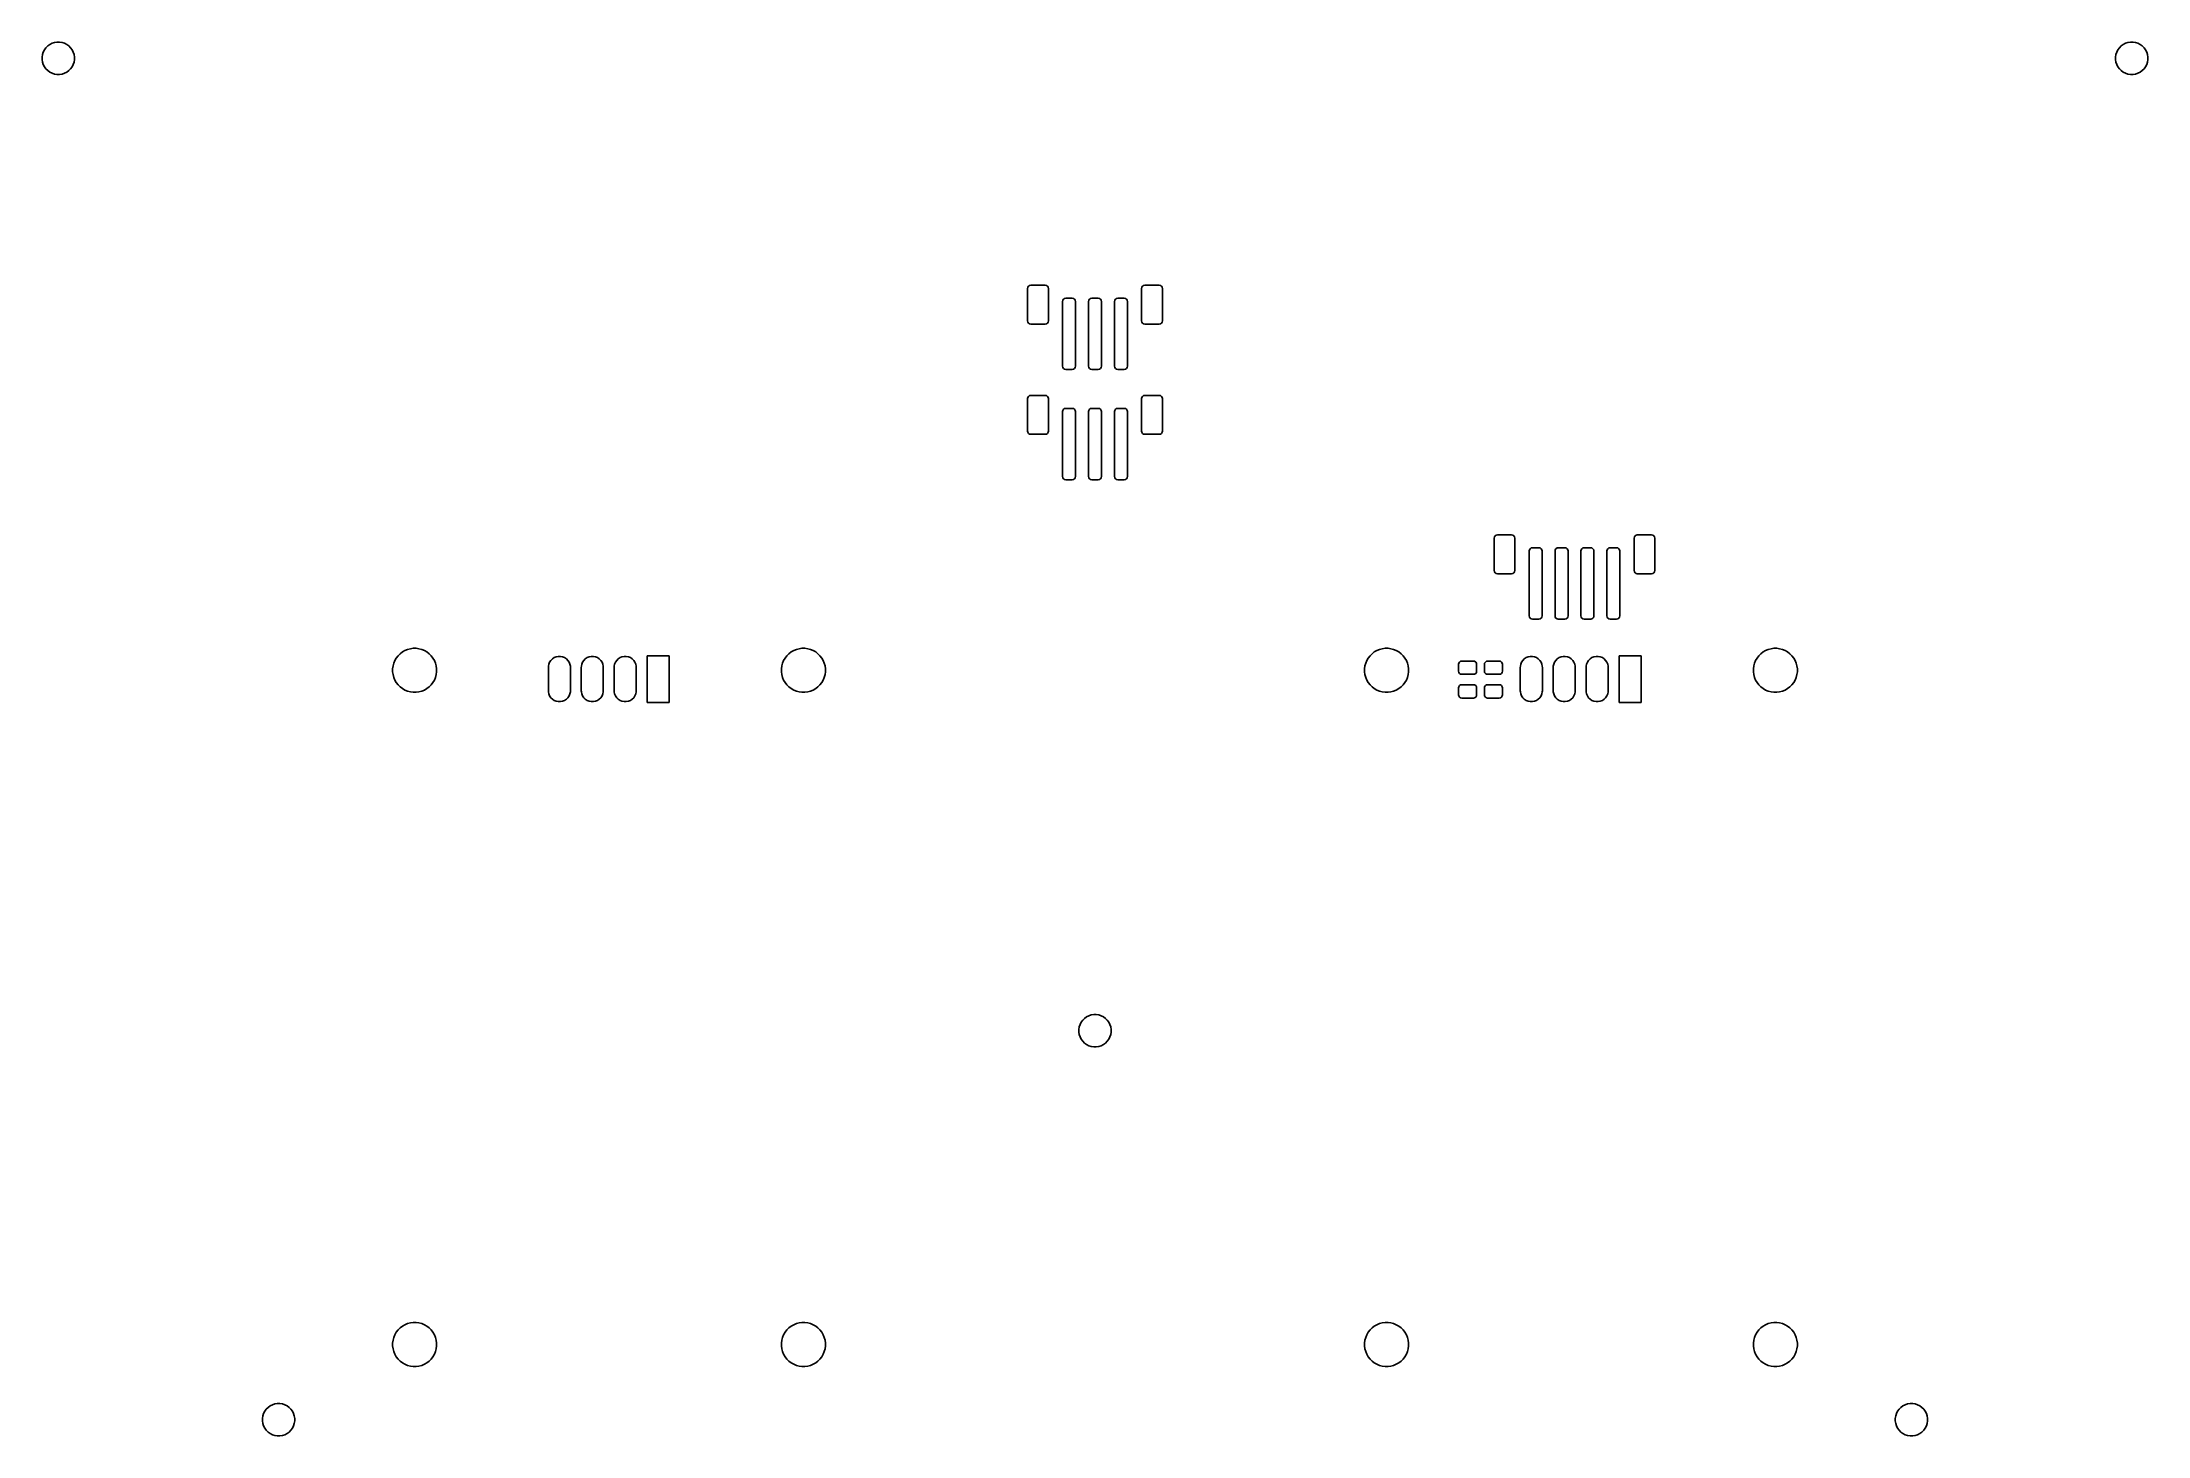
# Model space of a CAD drawing. Extents: x 1.01 to 7.41, y -5.29 to -1.05.
import ezdxf

# ---------------------------------------------------------------- set-up
doc = ezdxf.new("R2010")
doc.units = 0
doc.header["$MEASUREMENT"] = 0
doc.layers.add('BLACK', color=7, linetype='CONTINUOUS')

msp = doc.modelspace()

# ---------------------------------------------------------------- linework, layer by layer
at = {"layer": 'BLACK', "linetype": 'CONTINUOUS'}
for p, q in [((1.0151, -1.0909), (1.0175, -1.0835)), ((1.0175, -1.0835), (1.021, -1.0766)), ((1.021, -1.0766), (1.0256, -1.0704)), ((1.0256, -1.0704), (1.031, -1.0649)), ((1.031, -1.0649), (1.0373, -1.0604)), ((1.0373, -1.0604), (1.0442, -1.0569)), ((1.0442, -1.0569), (1.0515, -1.0545)), ((1.0515, -1.0545), (1.0591, -1.0533)), ((1.0591, -1.0533), (1.0669, -1.0533)), ((1.0669, -1.0533), (1.0745, -1.0545)), ((1.0745, -1.0545), (1.0818, -1.0569)), ((1.0818, -1.0569), (1.0887, -1.0604)), ((1.0887, -1.0604), (1.095, -1.0649)), ((1.095, -1.0649), (1.1004, -1.0704)), ((1.1004, -1.0704), (1.105, -1.0766)), ((1.105, -1.0766), (1.1085, -1.0835)), ((1.1085, -1.0835), (1.1108, -1.0909)), ((7.3144, -1.0909), (7.3167, -1.0835)), ((7.3167, -1.0835), (7.3202, -1.0766)), ((7.3202, -1.0766), (7.3248, -1.0704)), ((7.3248, -1.0704), (7.3302, -1.0649)), ((7.3302, -1.0649), (7.3365, -1.0604)), ((7.3365, -1.0604), (7.3434, -1.0569)), ((7.3434, -1.0569), (7.3507, -1.0545)), ((7.3507, -1.0545), (7.3583, -1.0533)), ((7.3583, -1.0533), (7.3661, -1.0533)), ((7.3661, -1.0533), (7.3737, -1.0545)), ((7.3737, -1.0545), (7.381, -1.0569)), ((7.381, -1.0569), (7.3879, -1.0604)), ((7.3879, -1.0604), (7.3942, -1.0649)), ((7.3942, -1.0649), (7.3996, -1.0704)), ((7.3996, -1.0704), (7.4042, -1.0766)), ((7.4042, -1.0766), (7.4077, -1.0835)), ((7.4077, -1.0835), (7.4101, -1.0909)), ((1.0139, -1.0985), (1.0151, -1.0909)), ((1.0139, -1.1062), (1.0139, -1.0985)), ((1.0151, -1.1139), (1.0139, -1.1062)), ((1.0175, -1.1212), (1.0151, -1.1139)), ((1.021, -1.1281), (1.0175, -1.1212)), ((1.0256, -1.1343), (1.021, -1.1281)), ((1.031, -1.1398), (1.0256, -1.1343)), ((1.0373, -1.1443), (1.031, -1.1398)), ((1.0442, -1.1478), (1.0373, -1.1443)), ((1.0515, -1.1502), (1.0442, -1.1478)), ((1.0591, -1.1514), (1.0515, -1.1502)), ((1.0669, -1.1514), (1.0591, -1.1514)), ((1.0745, -1.1502), (1.0669, -1.1514)), ((1.0818, -1.1478), (1.0745, -1.1502)), ((1.0887, -1.1443), (1.0818, -1.1478)), ((1.095, -1.1398), (1.0887, -1.1443)), ((1.1004, -1.1343), (1.095, -1.1398)), ((1.105, -1.1281), (1.1004, -1.1343)), ((1.1085, -1.1212), (1.105, -1.1281)), ((1.1108, -1.1139), (1.1085, -1.1212)), ((1.1108, -1.0909), (1.1121, -1.0985)), ((1.1121, -1.1062), (1.1108, -1.1139)), ((1.1121, -1.0985), (1.1121, -1.1062)), ((7.3131, -1.0985), (7.3144, -1.0909)), ((7.3131, -1.1062), (7.3131, -1.0985)), ((7.3144, -1.1139), (7.3131, -1.1062)), ((7.3167, -1.1212), (7.3144, -1.1139)), ((7.3202, -1.1281), (7.3167, -1.1212)), ((7.3248, -1.1343), (7.3202, -1.1281)), ((7.3302, -1.1398), (7.3248, -1.1343)), ((7.3365, -1.1443), (7.3302, -1.1398)), ((7.3434, -1.1478), (7.3365, -1.1443)), ((7.3507, -1.1502), (7.3434, -1.1478)), ((7.3583, -1.1514), (7.3507, -1.1502)), ((7.3661, -1.1514), (7.3583, -1.1514)), ((7.3737, -1.1502), (7.3661, -1.1514)), ((7.381, -1.1478), (7.3737, -1.1502)), ((7.3879, -1.1443), (7.381, -1.1478)), ((7.3942, -1.1398), (7.3879, -1.1443)), ((7.3996, -1.1343), (7.3942, -1.1398)), ((7.4042, -1.1281), (7.3996, -1.1343)), ((7.4077, -1.1212), (7.4042, -1.1281)), ((7.4101, -1.1139), (7.4077, -1.1212)), ((7.4101, -1.0909), (7.4113, -1.0985)), ((7.4113, -1.1062), (7.4101, -1.1139)), ((7.4113, -1.0985), (7.4113, -1.1062)), ((4.0079, -1.8012), (4.0086, -1.7974)), ((4.0079, -1.8996), (4.0079, -1.8012)), ((4.0086, -1.7974), (4.0108, -1.7942)), ((4.0108, -1.7942), (4.0139, -1.7921)), ((4.0139, -1.7921), (4.0177, -1.7913)), ((4.0177, -1.7913), (4.061, -1.7913)), ((4.061, -1.7913), (4.0648, -1.7921)), ((4.0648, -1.7921), (4.068, -1.7942)), ((4.068, -1.7942), (4.0701, -1.7974)), ((4.0701, -1.7974), (4.0709, -1.8012)), ((4.0709, -1.8012), (4.0709, -1.8996)), ((4.1142, -1.8406), (4.1149, -1.8368)), ((4.1142, -2.0374), (4.1142, -1.8406)), ((4.1149, -1.8368), (4.1171, -1.8336)), ((4.1171, -1.8336), (4.1202, -1.8315)), ((4.1202, -1.8315), (4.124, -1.8307)), ((4.124, -1.8307), (4.1437, -1.8307)), ((4.1437, -1.8307), (4.1475, -1.8315)), ((4.1475, -1.8315), (4.1507, -1.8336)), ((4.1507, -1.8336), (4.1528, -1.8368)), ((4.1528, -1.8368), (4.1535, -1.8406)), ((4.1535, -1.8406), (4.1535, -2.0374)), ((4.1929, -1.8406), (4.1937, -1.8368)), ((4.1929, -2.0374), (4.1929, -1.8406)), ((4.1937, -1.8368), (4.1958, -1.8336)), ((4.1958, -1.8336), (4.199, -1.8315)), ((4.199, -1.8315), (4.2028, -1.8307)), ((4.2028, -1.8307), (4.2224, -1.8307)), ((4.2224, -1.8307), (4.2262, -1.8315)), ((4.2262, -1.8315), (4.2294, -1.8336)), ((4.2294, -1.8336), (4.2315, -1.8368)), ((4.2315, -1.8368), (4.2323, -1.8406)), ((4.2323, -1.8406), (4.2323, -2.0374)), ((4.2717, -1.8406), (4.2724, -1.8368)), ((4.2717, -2.0374), (4.2717, -1.8406)), ((4.2724, -1.8368), (4.2745, -1.8336)), ((4.2745, -1.8336), (4.2777, -1.8315)), ((4.2777, -1.8315), (4.2815, -1.8307)), ((4.2815, -1.8307), (4.3012, -1.8307)), ((4.3012, -1.8307), (4.3049, -1.8315)), ((4.3049, -1.8315), (4.3081, -1.8336)), ((4.3081, -1.8336), (4.3103, -1.8368)), ((4.3103, -1.8368), (4.311, -1.8406)), ((4.311, -1.8406), (4.311, -2.0374)), ((4.3543, -1.8012), (4.3551, -1.7974)), ((4.3543, -1.8996), (4.3543, -1.8012)), ((4.3551, -1.7974), (4.3572, -1.7942)), ((4.3572, -1.7942), (4.3604, -1.7921)), ((4.3604, -1.7921), (4.3642, -1.7913)), ((4.3642, -1.7913), (4.4075, -1.7913)), ((4.4075, -1.7913), (4.4112, -1.7921)), ((4.4112, -1.7921), (4.4144, -1.7942)), ((4.4144, -1.7942), (4.4166, -1.7974)), ((4.4166, -1.7974), (4.4173, -1.8012)), ((4.4173, -1.8012), (4.4173, -1.8996)), ((4.0086, -1.9034), (4.0079, -1.8996)), ((4.0108, -1.9066), (4.0086, -1.9034)), ((4.0139, -1.9087), (4.0108, -1.9066)), ((4.0177, -1.9094), (4.0139, -1.9087)), ((4.061, -1.9094), (4.0177, -1.9094)), ((4.0648, -1.9087), (4.061, -1.9094)), ((4.068, -1.9066), (4.0648, -1.9087)), ((4.0701, -1.9034), (4.068, -1.9066)), ((4.0709, -1.8996), (4.0701, -1.9034)), ((4.3551, -1.9034), (4.3543, -1.8996)), ((4.3572, -1.9066), (4.3551, -1.9034)), ((4.3604, -1.9087), (4.3572, -1.9066)), ((4.3642, -1.9094), (4.3604, -1.9087)), ((4.4075, -1.9094), (4.3642, -1.9094)), ((4.4112, -1.9087), (4.4075, -1.9094)), ((4.4144, -1.9066), (4.4112, -1.9087)), ((4.4166, -1.9034), (4.4144, -1.9066)), ((4.4173, -1.8996), (4.4166, -1.9034)), ((4.1149, -2.0412), (4.1142, -2.0374)), ((4.1171, -2.0444), (4.1149, -2.0412)), ((4.1202, -2.0465), (4.1171, -2.0444)), ((4.124, -2.0472), (4.1202, -2.0465)), ((4.1475, -2.0465), (4.1437, -2.0472)), ((4.1507, -2.0444), (4.1475, -2.0465)), ((4.1528, -2.0412), (4.1507, -2.0444)), ((4.1535, -2.0374), (4.1528, -2.0412)), ((4.1937, -2.0412), (4.1929, -2.0374)), ((4.1958, -2.0444), (4.1937, -2.0412)), ((4.199, -2.0465), (4.1958, -2.0444)), ((4.2028, -2.0472), (4.199, -2.0465)), ((4.2262, -2.0465), (4.2224, -2.0472)), ((4.2294, -2.0444), (4.2262, -2.0465)), ((4.2315, -2.0412), (4.2294, -2.0444)), ((4.2323, -2.0374), (4.2315, -2.0412)), ((4.2724, -2.0412), (4.2717, -2.0374)), ((4.2745, -2.0444), (4.2724, -2.0412)), ((4.2777, -2.0465), (4.2745, -2.0444)), ((4.2815, -2.0472), (4.2777, -2.0465)), ((4.3049, -2.0465), (4.3012, -2.0472)), ((4.3081, -2.0444), (4.3049, -2.0465)), ((4.3103, -2.0412), (4.3081, -2.0444)), ((4.311, -2.0374), (4.3103, -2.0412)), ((4.1437, -2.0472), (4.124, -2.0472)), ((4.2224, -2.0472), (4.2028, -2.0472)), ((4.3012, -2.0472), (4.2815, -2.0472)), ((4.0079, -2.1358), (4.0086, -2.1321)), ((4.0079, -2.2343), (4.0079, -2.1358)), ((4.0086, -2.1321), (4.0108, -2.1289)), ((4.0108, -2.1289), (4.0139, -2.1267)), ((4.0139, -2.1267), (4.0177, -2.126)), ((4.0177, -2.126), (4.061, -2.126)), ((4.061, -2.126), (4.0648, -2.1267)), ((4.0648, -2.1267), (4.068, -2.1289)), ((4.068, -2.1289), (4.0701, -2.1321)), ((4.0701, -2.1321), (4.0709, -2.1358)), ((4.0709, -2.1358), (4.0709, -2.2343)), ((4.1142, -2.1752), (4.1149, -2.1714)), ((4.1149, -2.1714), (4.1171, -2.1682)), ((4.1171, -2.1682), (4.1202, -2.1661)), ((4.1202, -2.1661), (4.124, -2.1654)), ((4.124, -2.1654), (4.1437, -2.1654)), ((4.1437, -2.1654), (4.1475, -2.1661)), ((4.1475, -2.1661), (4.1507, -2.1682)), ((4.1507, -2.1682), (4.1528, -2.1714)), ((4.1528, -2.1714), (4.1535, -2.1752)), ((4.1929, -2.1752), (4.1937, -2.1714)), ((4.1937, -2.1714), (4.1958, -2.1682)), ((4.1958, -2.1682), (4.199, -2.1661)), ((4.199, -2.1661), (4.2028, -2.1654)), ((4.2028, -2.1654), (4.2224, -2.1654)), ((4.2224, -2.1654), (4.2262, -2.1661)), ((4.2262, -2.1661), (4.2294, -2.1682)), ((4.2294, -2.1682), (4.2315, -2.1714)), ((4.2315, -2.1714), (4.2323, -2.1752)), ((4.2717, -2.1752), (4.2724, -2.1714)), ((4.2724, -2.1714), (4.2745, -2.1682)), ((4.2745, -2.1682), (4.2777, -2.1661)), ((4.2777, -2.1661), (4.2815, -2.1654)), ((4.2815, -2.1654), (4.3012, -2.1654)), ((4.3012, -2.1654), (4.3049, -2.1661)), ((4.3049, -2.1661), (4.3081, -2.1682)), ((4.3081, -2.1682), (4.3103, -2.1714)), ((4.3103, -2.1714), (4.311, -2.1752)), ((4.3543, -2.1358), (4.3551, -2.1321)), ((4.3543, -2.2343), (4.3543, -2.1358)), ((4.3551, -2.1321), (4.3572, -2.1289)), ((4.3572, -2.1289), (4.3604, -2.1267)), ((4.3604, -2.1267), (4.3642, -2.126)), ((4.3642, -2.126), (4.4075, -2.126)), ((4.4075, -2.126), (4.4112, -2.1267)), ((4.4112, -2.1267), (4.4144, -2.1289)), ((4.4144, -2.1289), (4.4166, -2.1321)), ((4.4166, -2.1321), (4.4173, -2.1358)), ((4.4173, -2.1358), (4.4173, -2.2343)), ((4.0086, -2.238), (4.0079, -2.2343)), ((4.0108, -2.2412), (4.0086, -2.238)), ((4.0701, -2.238), (4.068, -2.2412)), ((4.0709, -2.2343), (4.0701, -2.238)), ((4.1142, -2.372), (4.1142, -2.1752)), ((4.1535, -2.1752), (4.1535, -2.372)), ((4.1929, -2.372), (4.1929, -2.1752)), ((4.2323, -2.1752), (4.2323, -2.372)), ((4.2717, -2.372), (4.2717, -2.1752)), ((4.311, -2.1752), (4.311, -2.372)), ((4.3551, -2.238), (4.3543, -2.2343)), ((4.3572, -2.2412), (4.3551, -2.238)), ((4.4166, -2.238), (4.4144, -2.2412)), ((4.4173, -2.2343), (4.4166, -2.238)), ((4.0139, -2.2433), (4.0108, -2.2412)), ((4.0177, -2.2441), (4.0139, -2.2433)), ((4.061, -2.2441), (4.0177, -2.2441)), ((4.0648, -2.2433), (4.061, -2.2441)), ((4.068, -2.2412), (4.0648, -2.2433)), ((4.3604, -2.2433), (4.3572, -2.2412)), ((4.3642, -2.2441), (4.3604, -2.2433)), ((4.4075, -2.2441), (4.3642, -2.2441)), ((4.4112, -2.2433), (4.4075, -2.2441)), ((4.4144, -2.2412), (4.4112, -2.2433)), ((4.1149, -2.3758), (4.1142, -2.372)), ((4.1171, -2.379), (4.1149, -2.3758)), ((4.1202, -2.3811), (4.1171, -2.379)), ((4.124, -2.3819), (4.1202, -2.3811)), ((4.1437, -2.3819), (4.124, -2.3819)), ((4.1475, -2.3811), (4.1437, -2.3819)), ((4.1507, -2.379), (4.1475, -2.3811)), ((4.1528, -2.3758), (4.1507, -2.379)), ((4.1535, -2.372), (4.1528, -2.3758)), ((4.1937, -2.3758), (4.1929, -2.372)), ((4.1958, -2.379), (4.1937, -2.3758)), ((4.199, -2.3811), (4.1958, -2.379)), ((4.2028, -2.3819), (4.199, -2.3811)), ((4.2224, -2.3819), (4.2028, -2.3819)), ((4.2262, -2.3811), (4.2224, -2.3819)), ((4.2294, -2.379), (4.2262, -2.3811)), ((4.2315, -2.3758), (4.2294, -2.379)), ((4.2323, -2.372), (4.2315, -2.3758)), ((4.2724, -2.3758), (4.2717, -2.372)), ((4.2745, -2.379), (4.2724, -2.3758)), ((4.2777, -2.3811), (4.2745, -2.379)), ((4.2815, -2.3819), (4.2777, -2.3811)), ((4.3012, -2.3819), (4.2815, -2.3819)), ((4.3049, -2.3811), (4.3012, -2.3819)), ((4.3081, -2.379), (4.3049, -2.3811)), ((4.3103, -2.3758), (4.3081, -2.379)), ((4.311, -2.372), (4.3103, -2.3758)), ((5.4252, -2.5591), (5.4259, -2.5553)), ((5.4259, -2.5553), (5.4281, -2.5521)), ((5.4281, -2.5521), (5.4313, -2.55)), ((5.4313, -2.55), (5.435, -2.5492)), ((5.435, -2.5492), (5.4783, -2.5492)), ((5.4783, -2.5492), (5.4821, -2.55)), ((5.4821, -2.55), (5.4853, -2.5521)), ((5.4853, -2.5521), (5.4874, -2.5553)), ((5.4874, -2.5553), (5.4882, -2.5591)), ((5.8504, -2.5591), (5.8511, -2.5553)), ((5.8511, -2.5553), (5.8533, -2.5521)), ((5.8533, -2.5521), (5.8565, -2.55)), ((5.8565, -2.55), (5.8602, -2.5492)), ((5.8602, -2.5492), (5.9035, -2.5492)), ((5.9035, -2.5492), (5.9073, -2.55)), ((5.9073, -2.55), (5.9105, -2.5521)), ((5.9105, -2.5521), (5.9126, -2.5553)), ((5.9126, -2.5553), (5.9134, -2.5591)), ((5.4252, -2.6575), (5.4252, -2.5591)), ((5.4882, -2.5591), (5.4882, -2.6575)), ((5.5315, -2.5984), (5.5322, -2.5947)), ((5.5315, -2.7953), (5.5315, -2.5984)), ((5.5322, -2.5947), (5.5344, -2.5915)), ((5.5344, -2.5915), (5.5376, -2.5893)), ((5.5376, -2.5893), (5.5413, -2.5886)), ((5.5413, -2.5886), (5.561, -2.5886)), ((5.561, -2.5886), (5.5648, -2.5893)), ((5.5648, -2.5893), (5.568, -2.5915)), ((5.568, -2.5915), (5.5701, -2.5947)), ((5.5701, -2.5947), (5.5709, -2.5984)), ((5.5709, -2.5984), (5.5709, -2.7953)), ((5.6102, -2.5984), (5.611, -2.5947)), ((5.6102, -2.7953), (5.6102, -2.5984)), ((5.611, -2.5947), (5.6131, -2.5915)), ((5.6131, -2.5915), (5.6163, -2.5893)), ((5.6163, -2.5893), (5.6201, -2.5886)), ((5.6201, -2.5886), (5.6398, -2.5886)), ((5.6398, -2.5886), (5.6435, -2.5893)), ((5.6435, -2.5893), (5.6467, -2.5915)), ((5.6467, -2.5915), (5.6489, -2.5947)), ((5.6489, -2.5947), (5.6496, -2.5984)), ((5.6496, -2.5984), (5.6496, -2.7953)), ((5.689, -2.5984), (5.6897, -2.5947)), ((5.689, -2.7953), (5.689, -2.5984)), ((5.6897, -2.5947), (5.6919, -2.5915)), ((5.6919, -2.5915), (5.6951, -2.5893)), ((5.6951, -2.5893), (5.6988, -2.5886)), ((5.6988, -2.5886), (5.7185, -2.5886)), ((5.7185, -2.5886), (5.7223, -2.5893)), ((5.7223, -2.5893), (5.7255, -2.5915)), ((5.7255, -2.5915), (5.7276, -2.5947)), ((5.7276, -2.5947), (5.7283, -2.5984)), ((5.7283, -2.5984), (5.7283, -2.7953)), ((5.7677, -2.5984), (5.7685, -2.5947)), ((5.7677, -2.7953), (5.7677, -2.5984)), ((5.7685, -2.5947), (5.7706, -2.5915)), ((5.7706, -2.5915), (5.7738, -2.5893)), ((5.7738, -2.5893), (5.7776, -2.5886)), ((5.7776, -2.5886), (5.7972, -2.5886)), ((5.7972, -2.5886), (5.801, -2.5893)), ((5.801, -2.5893), (5.8042, -2.5915)), ((5.8042, -2.5915), (5.8063, -2.5947)), ((5.8063, -2.5947), (5.8071, -2.5984)), ((5.8071, -2.5984), (5.8071, -2.7953)), ((5.8504, -2.6575), (5.8504, -2.5591)), ((5.9134, -2.5591), (5.9134, -2.6575)), ((5.4259, -2.6612), (5.4252, -2.6575)), ((5.4281, -2.6644), (5.4259, -2.6612)), ((5.4313, -2.6666), (5.4281, -2.6644)), ((5.435, -2.6673), (5.4313, -2.6666)), ((5.4783, -2.6673), (5.435, -2.6673)), ((5.4821, -2.6666), (5.4783, -2.6673)), ((5.4853, -2.6644), (5.4821, -2.6666)), ((5.4874, -2.6612), (5.4853, -2.6644)), ((5.4882, -2.6575), (5.4874, -2.6612)), ((5.8511, -2.6612), (5.8504, -2.6575)), ((5.8533, -2.6644), (5.8511, -2.6612)), ((5.8565, -2.6666), (5.8533, -2.6644)), ((5.8602, -2.6673), (5.8565, -2.6666)), ((5.9035, -2.6673), (5.8602, -2.6673)), ((5.9073, -2.6666), (5.9035, -2.6673)), ((5.9105, -2.6644), (5.9073, -2.6666)), ((5.9126, -2.6612), (5.9105, -2.6644)), ((5.9134, -2.6575), (5.9126, -2.6612)), ((5.5322, -2.799), (5.5315, -2.7953)), ((5.5344, -2.8022), (5.5322, -2.799)), ((5.5376, -2.8044), (5.5344, -2.8022)), ((5.5413, -2.8051), (5.5376, -2.8044)), ((5.561, -2.8051), (5.5413, -2.8051)), ((5.5648, -2.8044), (5.561, -2.8051)), ((5.568, -2.8022), (5.5648, -2.8044)), ((5.5701, -2.799), (5.568, -2.8022)), ((5.5709, -2.7953), (5.5701, -2.799)), ((5.611, -2.799), (5.6102, -2.7953)), ((5.6131, -2.8022), (5.611, -2.799)), ((5.6163, -2.8044), (5.6131, -2.8022)), ((5.6201, -2.8051), (5.6163, -2.8044)), ((5.6398, -2.8051), (5.6201, -2.8051)), ((5.6435, -2.8044), (5.6398, -2.8051)), ((5.6467, -2.8022), (5.6435, -2.8044)), ((5.6489, -2.799), (5.6467, -2.8022)), ((5.6496, -2.7953), (5.6489, -2.799)), ((5.6897, -2.799), (5.689, -2.7953)), ((5.6919, -2.8022), (5.6897, -2.799)), ((5.6951, -2.8044), (5.6919, -2.8022)), ((5.6988, -2.8051), (5.6951, -2.8044)), ((5.7185, -2.8051), (5.6988, -2.8051)), ((5.7223, -2.8044), (5.7185, -2.8051)), ((5.7255, -2.8022), (5.7223, -2.8044)), ((5.7276, -2.799), (5.7255, -2.8022)), ((5.7283, -2.7953), (5.7276, -2.799)), ((5.7685, -2.799), (5.7677, -2.7953)), ((5.7706, -2.8022), (5.7685, -2.799)), ((5.7738, -2.8044), (5.7706, -2.8022)), ((5.7776, -2.8051), (5.7738, -2.8044)), ((5.7972, -2.8051), (5.7776, -2.8051)), ((5.801, -2.8044), (5.7972, -2.8051)), ((5.8042, -2.8022), (5.801, -2.8044)), ((5.8063, -2.799), (5.8042, -2.8022)), ((5.8071, -2.7953), (5.8063, -2.799)), ((2.08, -2.9476), (2.0823, -2.9391)), ((2.0823, -2.9391), (2.0856, -2.931)), ((2.0856, -2.931), (2.09, -2.9234)), ((2.09, -2.9234), (2.0953, -2.9165)), ((2.0953, -2.9165), (2.1015, -2.9103)), ((2.1015, -2.9103), (2.1085, -2.905)), ((2.1085, -2.905), (2.1161, -2.9006)), ((2.1161, -2.9006), (2.1242, -2.8973)), ((2.1242, -2.8973), (2.1326, -2.895)), ((2.1326, -2.895), (2.1413, -2.8938)), ((2.1413, -2.8938), (2.15, -2.8938)), ((2.15, -2.8938), (2.1587, -2.895)), ((2.1587, -2.895), (2.1672, -2.8973)), ((2.1672, -2.8973), (2.1753, -2.9006)), ((2.1753, -2.9006), (2.1829, -2.905)), ((2.1829, -2.905), (2.1898, -2.9103)), ((2.1898, -2.9103), (2.196, -2.9165)), ((2.196, -2.9165), (2.2013, -2.9234)), ((2.2013, -2.9234), (2.2057, -2.931)), ((2.2057, -2.931), (2.209, -2.9391)), ((2.209, -2.9391), (2.2113, -2.9476)), ((2.5521, -2.9484), (2.5533, -2.942)), ((2.5533, -2.942), (2.5558, -2.9359)), ((2.5558, -2.9359), (2.5595, -2.9305)), ((2.5595, -2.9305), (2.5641, -2.9258)), ((2.5641, -2.9258), (2.5696, -2.9222)), ((2.5696, -2.9222), (2.5756, -2.9197)), ((2.5756, -2.9197), (2.5821, -2.9184)), ((2.5821, -2.9184), (2.5886, -2.9184)), ((2.5886, -2.9184), (2.5951, -2.9197)), ((2.5951, -2.9197), (2.6011, -2.9222)), ((2.6011, -2.9222), (2.6066, -2.9258)), ((2.6066, -2.9258), (2.6112, -2.9305)), ((2.6112, -2.9305), (2.6149, -2.9359)), ((2.6149, -2.9359), (2.6174, -2.942)), ((2.6174, -2.942), (2.6187, -2.9484)), ((2.6521, -2.9484), (2.6533, -2.942)), ((2.6533, -2.942), (2.6558, -2.9359)), ((2.6558, -2.9359), (2.6595, -2.9305)), ((2.6595, -2.9305), (2.6641, -2.9258)), ((2.6641, -2.9258), (2.6696, -2.9222)), ((2.6696, -2.9222), (2.6756, -2.9197)), ((2.6756, -2.9197), (2.6821, -2.9184)), ((2.6821, -2.9184), (2.6886, -2.9184)), ((2.6886, -2.9184), (2.6951, -2.9197)), ((2.6951, -2.9197), (2.7011, -2.9222)), ((2.7011, -2.9222), (2.7066, -2.9258)), ((2.7066, -2.9258), (2.7112, -2.9305)), ((2.7112, -2.9305), (2.7149, -2.9359)), ((2.7149, -2.9359), (2.7174, -2.942)), ((2.7174, -2.942), (2.7187, -2.9484)), ((2.7521, -2.9484), (2.7533, -2.942)), ((2.7533, -2.942), (2.7558, -2.9359)), ((2.7558, -2.9359), (2.7595, -2.9305)), ((2.7595, -2.9305), (2.7641, -2.9258)), ((2.7641, -2.9258), (2.7696, -2.9222)), ((2.7696, -2.9222), (2.7756, -2.9197)), ((2.7756, -2.9197), (2.7821, -2.9184)), ((2.7821, -2.9184), (2.7886, -2.9184)), ((2.7886, -2.9184), (2.7951, -2.9197)), ((2.7951, -2.9197), (2.8011, -2.9222)), ((2.8011, -2.9222), (2.8066, -2.9258)), ((2.8066, -2.9258), (2.8112, -2.9305)), ((2.8112, -2.9305), (2.8149, -2.9359)), ((2.8149, -2.9359), (2.8174, -2.942)), ((2.8174, -2.942), (2.8187, -2.9484)), ((2.8519, -3.058), (2.8519, -2.9163)), ((2.8519, -2.9163), (2.9188, -2.9163)), ((2.9188, -2.9163), (2.9188, -3.058)), ((3.2611, -2.9476), (3.2634, -2.9391)), ((3.2634, -2.9391), (3.2667, -2.931)), ((3.2667, -2.931), (3.2711, -2.9234)), ((3.2711, -2.9234), (3.2765, -2.9165)), ((3.2765, -2.9165), (3.2826, -2.9103)), ((3.2826, -2.9103), (3.2896, -2.905)), ((3.2896, -2.905), (3.2972, -2.9006)), ((3.2972, -2.9006), (3.3053, -2.8973)), ((3.3053, -2.8973), (3.3137, -2.895)), ((3.3137, -2.895), (3.3224, -2.8938)), ((3.3224, -2.8938), (3.3311, -2.8938)), ((3.3311, -2.8938), (3.3398, -2.895)), ((3.3398, -2.895), (3.3483, -2.8973)), ((3.3483, -2.8973), (3.3564, -2.9006)), ((3.3564, -2.9006), (3.364, -2.905)), ((3.364, -2.905), (3.3709, -2.9103)), ((3.3709, -2.9103), (3.3771, -2.9165)), ((3.3771, -2.9165), (3.3824, -2.9234)), ((3.3824, -2.9234), (3.3868, -2.931)), ((3.3868, -2.931), (3.3901, -2.9391)), ((3.3901, -2.9391), (3.3924, -2.9476)), ((5.0328, -2.9476), (5.035, -2.9391)), ((5.035, -2.9391), (5.0384, -2.931)), ((5.0384, -2.931), (5.0428, -2.9234)), ((5.0428, -2.9234), (5.0481, -2.9165)), ((5.0481, -2.9165), (5.0543, -2.9103)), ((5.0543, -2.9103), (5.0612, -2.905)), ((5.0612, -2.905), (5.0688, -2.9006)), ((5.0688, -2.9006), (5.0769, -2.8973)), ((5.0769, -2.8973), (5.0854, -2.895)), ((5.0854, -2.895), (5.094, -2.8938)), ((5.094, -2.8938), (5.1028, -2.8938)), ((5.1028, -2.8938), (5.1115, -2.895)), ((5.1115, -2.895), (5.1199, -2.8973)), ((5.1199, -2.8973), (5.128, -2.9006)), ((5.128, -2.9006), (5.1356, -2.905)), ((5.1356, -2.905), (5.1426, -2.9103)), ((5.1426, -2.9103), (5.1487, -2.9165)), ((5.1487, -2.9165), (5.1541, -2.9234)), ((5.1541, -2.9234), (5.1585, -2.931)), ((5.1585, -2.931), (5.1618, -2.9391)), ((5.1618, -2.9391), (5.1641, -2.9476)), ((5.3169, -2.9424), (5.3177, -2.9387)), ((5.3169, -2.9631), (5.3169, -2.9424)), ((5.3177, -2.9387), (5.3198, -2.9355)), ((5.3198, -2.9355), (5.323, -2.9333)), ((5.323, -2.9333), (5.3268, -2.9326)), ((5.3268, -2.9326), (5.3622, -2.9326)), ((5.3622, -2.9326), (5.366, -2.9333)), ((5.366, -2.9333), (5.3692, -2.9355)), ((5.3692, -2.9355), (5.3713, -2.9387)), ((5.3713, -2.9387), (5.372, -2.9424)), ((5.372, -2.9424), (5.372, -2.9631)), ((5.3957, -2.9424), (5.3964, -2.9387)), ((5.3957, -2.9631), (5.3957, -2.9424)), ((5.3964, -2.9387), (5.3986, -2.9355)), ((5.3986, -2.9355), (5.4017, -2.9333)), ((5.4017, -2.9333), (5.4055, -2.9326)), ((5.4055, -2.9326), (5.4409, -2.9326)), ((5.4409, -2.9326), (5.4447, -2.9333)), ((5.4447, -2.9333), (5.4479, -2.9355)), ((5.4479, -2.9355), (5.45, -2.9387)), ((5.45, -2.9387), (5.4508, -2.9424)), ((5.4508, -2.9424), (5.4508, -2.9631)), ((5.5048, -2.9484), (5.5061, -2.942)), ((5.5061, -2.942), (5.5086, -2.9359)), ((5.5086, -2.9359), (5.5122, -2.9305)), ((5.5122, -2.9305), (5.5169, -2.9258)), ((5.5169, -2.9258), (5.5223, -2.9222)), ((5.5223, -2.9222), (5.5284, -2.9197)), ((5.5284, -2.9197), (5.5348, -2.9184)), ((5.5348, -2.9184), (5.5414, -2.9184)), ((5.5414, -2.9184), (5.5478, -2.9197)), ((5.5478, -2.9197), (5.5539, -2.9222)), ((5.5539, -2.9222), (5.5593, -2.9258)), ((5.5593, -2.9258), (5.564, -2.9305)), ((5.564, -2.9305), (5.5676, -2.9359)), ((5.5676, -2.9359), (5.5701, -2.942)), ((5.5701, -2.942), (5.5714, -2.9484)), ((5.6048, -2.9484), (5.6061, -2.942)), ((5.6061, -2.942), (5.6086, -2.9359)), ((5.6086, -2.9359), (5.6122, -2.9305)), ((5.6122, -2.9305), (5.6169, -2.9258)), ((5.6169, -2.9258), (5.6223, -2.9222)), ((5.6223, -2.9222), (5.6284, -2.9197)), ((5.6284, -2.9197), (5.6348, -2.9184)), ((5.6348, -2.9184), (5.6414, -2.9184)), ((5.6414, -2.9184), (5.6478, -2.9197)), ((5.6478, -2.9197), (5.6539, -2.9222)), ((5.6539, -2.9222), (5.6593, -2.9258)), ((5.6593, -2.9258), (5.664, -2.9305)), ((5.664, -2.9305), (5.6676, -2.9359)), ((5.6676, -2.9359), (5.6701, -2.942)), ((5.6701, -2.942), (5.6714, -2.9484)), ((5.7048, -2.9484), (5.7061, -2.942)), ((5.7061, -2.942), (5.7086, -2.9359)), ((5.7086, -2.9359), (5.7122, -2.9305)), ((5.7122, -2.9305), (5.7169, -2.9258)), ((5.7169, -2.9258), (5.7223, -2.9222)), ((5.7223, -2.9222), (5.7284, -2.9197)), ((5.7284, -2.9197), (5.7348, -2.9184)), ((5.7348, -2.9184), (5.7414, -2.9184)), ((5.7414, -2.9184), (5.7478, -2.9197)), ((5.7478, -2.9197), (5.7539, -2.9222)), ((5.7539, -2.9222), (5.7593, -2.9258)), ((5.7593, -2.9258), (5.764, -2.9305)), ((5.764, -2.9305), (5.7676, -2.9359)), ((5.7676, -2.9359), (5.7701, -2.942)), ((5.7701, -2.942), (5.7714, -2.9484)), ((5.8046, -3.058), (5.8046, -2.9163)), ((5.8046, -2.9163), (5.8716, -2.9163)), ((5.8716, -2.9163), (5.8716, -3.058)), ((6.2139, -2.9476), (6.2162, -2.9391)), ((6.2162, -2.9391), (6.2195, -2.931)), ((6.2195, -2.931), (6.2239, -2.9234)), ((6.2239, -2.9234), (6.2292, -2.9165)), ((6.2292, -2.9165), (6.2354, -2.9103)), ((6.2354, -2.9103), (6.2423, -2.905)), ((6.2423, -2.905), (6.2499, -2.9006)), ((6.2499, -2.9006), (6.258, -2.8973)), ((6.258, -2.8973), (6.2665, -2.895)), ((6.2665, -2.895), (6.2752, -2.8938)), ((6.2752, -2.8938), (6.2839, -2.8938)), ((6.2839, -2.8938), (6.2926, -2.895)), ((6.2926, -2.895), (6.301, -2.8973)), ((6.301, -2.8973), (6.3091, -2.9006)), ((6.3091, -2.9006), (6.3167, -2.905)), ((6.3167, -2.905), (6.3237, -2.9103)), ((6.3237, -2.9103), (6.3298, -2.9165)), ((6.3298, -2.9165), (6.3352, -2.9234)), ((6.3352, -2.9234), (6.3396, -2.931)), ((6.3396, -2.931), (6.3429, -2.9391)), ((6.3429, -2.9391), (6.3452, -2.9476)), ((2.0789, -2.9563), (2.08, -2.9476)), ((2.0789, -2.965), (2.0789, -2.9563)), ((2.08, -2.9737), (2.0789, -2.965)), ((2.0823, -2.9821), (2.08, -2.9737)), ((2.0856, -2.9902), (2.0823, -2.9821)), ((2.09, -2.9978), (2.0856, -2.9902)), ((2.0953, -3.0048), (2.09, -2.9978)), ((2.1015, -3.0109), (2.0953, -3.0048)), ((2.196, -3.0048), (2.1898, -3.0109)), ((2.2013, -2.9978), (2.196, -3.0048)), ((2.2057, -2.9902), (2.2013, -2.9978)), ((2.209, -2.9821), (2.2057, -2.9902)), ((2.2113, -2.9737), (2.209, -2.9821)), ((2.2113, -2.9476), (2.2125, -2.9563)), ((2.2125, -2.965), (2.2113, -2.9737)), ((2.2125, -2.9563), (2.2125, -2.965)), ((2.5519, -2.9517), (2.5521, -2.9484)), ((2.5519, -3.0226), (2.5519, -2.9517)), ((2.6187, -2.9484), (2.6188, -2.9517)), ((2.6188, -2.9517), (2.6188, -3.0226)), ((2.6519, -2.9517), (2.6521, -2.9484)), ((2.6519, -3.0226), (2.6519, -2.9517)), ((2.7187, -2.9484), (2.7188, -2.9517)), ((2.7188, -2.9517), (2.7188, -3.0226)), ((2.7519, -2.9517), (2.7521, -2.9484)), ((2.7519, -3.0226), (2.7519, -2.9517)), ((2.8187, -2.9484), (2.8188, -2.9517)), ((2.8188, -2.9517), (2.8188, -3.0226)), ((3.26, -2.9563), (3.2611, -2.9476)), ((3.26, -2.965), (3.26, -2.9563)), ((3.2611, -2.9737), (3.26, -2.965)), ((3.2634, -2.9821), (3.2611, -2.9737)), ((3.2667, -2.9902), (3.2634, -2.9821)), ((3.2711, -2.9978), (3.2667, -2.9902)), ((3.2765, -3.0048), (3.2711, -2.9978)), ((3.2826, -3.0109), (3.2765, -3.0048)), ((3.3771, -3.0048), (3.3709, -3.0109)), ((3.3824, -2.9978), (3.3771, -3.0048)), ((3.3868, -2.9902), (3.3824, -2.9978)), ((3.3901, -2.9821), (3.3868, -2.9902)), ((3.3924, -2.9737), (3.3901, -2.9821)), ((3.3924, -2.9476), (3.3936, -2.9563)), ((3.3936, -2.965), (3.3924, -2.9737)), ((3.3936, -2.9563), (3.3936, -2.965)), ((5.0316, -2.9563), (5.0328, -2.9476)), ((5.0316, -2.965), (5.0316, -2.9563)), ((5.0328, -2.9737), (5.0316, -2.965)), ((5.035, -2.9821), (5.0328, -2.9737)), ((5.0384, -2.9902), (5.035, -2.9821)), ((5.0428, -2.9978), (5.0384, -2.9902)), ((5.0481, -3.0048), (5.0428, -2.9978)), ((5.0543, -3.0109), (5.0481, -3.0048)), ((5.1487, -3.0048), (5.1426, -3.0109)), ((5.1541, -2.9978), (5.1487, -3.0048)), ((5.1585, -2.9902), (5.1541, -2.9978)), ((5.1618, -2.9821), (5.1585, -2.9902)), ((5.1641, -2.9737), (5.1618, -2.9821)), ((5.1641, -2.9476), (5.1652, -2.9563)), ((5.1652, -2.965), (5.1641, -2.9737)), ((5.1652, -2.9563), (5.1652, -2.965)), ((5.3177, -2.9669), (5.3169, -2.9631)), ((5.3198, -2.9701), (5.3177, -2.9669)), ((5.323, -2.9722), (5.3198, -2.9701)), ((5.3198, -3.0073), (5.323, -3.0052)), ((5.3268, -2.9729), (5.323, -2.9722)), ((5.323, -3.0052), (5.3268, -3.0044)), ((5.3622, -2.9729), (5.3268, -2.9729)), ((5.3268, -3.0044), (5.3622, -3.0044)), ((5.366, -2.9722), (5.3622, -2.9729)), ((5.3622, -3.0044), (5.366, -3.0052)), ((5.3692, -2.9701), (5.366, -2.9722)), ((5.366, -3.0052), (5.3692, -3.0073)), ((5.3713, -2.9669), (5.3692, -2.9701)), ((5.372, -2.9631), (5.3713, -2.9669)), ((5.3964, -2.9669), (5.3957, -2.9631)), ((5.3986, -2.9701), (5.3964, -2.9669)), ((5.4017, -2.9722), (5.3986, -2.9701)), ((5.3986, -3.0073), (5.4017, -3.0052)), ((5.4055, -2.9729), (5.4017, -2.9722)), ((5.4017, -3.0052), (5.4055, -3.0044)), ((5.4409, -2.9729), (5.4055, -2.9729)), ((5.4055, -3.0044), (5.4409, -3.0044)), ((5.4447, -2.9722), (5.4409, -2.9729)), ((5.4409, -3.0044), (5.4447, -3.0052)), ((5.4479, -2.9701), (5.4447, -2.9722)), ((5.4447, -3.0052), (5.4479, -3.0073)), ((5.45, -2.9669), (5.4479, -2.9701)), ((5.4508, -2.9631), (5.45, -2.9669)), ((5.5046, -2.9517), (5.5048, -2.9484)), ((5.5046, -3.0226), (5.5046, -2.9517)), ((5.5714, -2.9484), (5.5716, -2.9517)), ((5.5716, -2.9517), (5.5716, -3.0226)), ((5.6046, -2.9517), (5.6048, -2.9484)), ((5.6046, -3.0226), (5.6046, -2.9517)), ((5.6714, -2.9484), (5.6716, -2.9517)), ((5.6716, -2.9517), (5.6716, -3.0226)), ((5.7046, -2.9517), (5.7048, -2.9484)), ((5.7046, -3.0226), (5.7046, -2.9517)), ((5.7714, -2.9484), (5.7716, -2.9517)), ((5.7716, -2.9517), (5.7716, -3.0226)), ((6.2127, -2.9563), (6.2139, -2.9476)), ((6.2127, -2.965), (6.2127, -2.9563)), ((6.2139, -2.9737), (6.2127, -2.965)), ((6.2162, -2.9821), (6.2139, -2.9737)), ((6.2195, -2.9902), (6.2162, -2.9821)), ((6.2239, -2.9978), (6.2195, -2.9902)), ((6.2292, -3.0048), (6.2239, -2.9978)), ((6.2354, -3.0109), (6.2292, -3.0048)), ((6.3298, -3.0048), (6.3237, -3.0109)), ((6.3352, -2.9978), (6.3298, -3.0048)), ((6.3396, -2.9902), (6.3352, -2.9978)), ((6.3429, -2.9821), (6.3396, -2.9902)), ((6.3452, -2.9737), (6.3429, -2.9821)), ((6.3452, -2.9476), (6.3463, -2.9563)), ((6.3463, -2.965), (6.3452, -2.9737)), ((6.3463, -2.9563), (6.3463, -2.965)), ((2.1085, -3.0163), (2.1015, -3.0109)), ((2.1161, -3.0207), (2.1085, -3.0163)), ((2.1242, -3.024), (2.1161, -3.0207)), ((2.1326, -3.0263), (2.1242, -3.024)), ((2.1413, -3.0274), (2.1326, -3.0263)), ((2.15, -3.0274), (2.1413, -3.0274)), ((2.1587, -3.0263), (2.15, -3.0274)), ((2.1672, -3.024), (2.1587, -3.0263)), ((2.1753, -3.0207), (2.1672, -3.024)), ((2.1829, -3.0163), (2.1753, -3.0207)), ((2.1898, -3.0109), (2.1829, -3.0163)), ((2.5521, -3.0258), (2.5519, -3.0226)), ((2.5533, -3.0323), (2.5521, -3.0258)), ((2.5558, -3.0383), (2.5533, -3.0323)), ((2.5595, -3.0438), (2.5558, -3.0383)), ((2.5641, -3.0484), (2.5595, -3.0438)), ((2.5696, -3.0521), (2.5641, -3.0484)), ((2.5756, -3.0546), (2.5696, -3.0521)), ((2.5821, -3.0559), (2.5756, -3.0546)), ((2.5886, -3.0559), (2.5821, -3.0559)), ((2.5951, -3.0546), (2.5886, -3.0559)), ((2.6011, -3.0521), (2.5951, -3.0546)), ((2.6066, -3.0484), (2.6011, -3.0521)), ((2.6112, -3.0438), (2.6066, -3.0484)), ((2.6149, -3.0383), (2.6112, -3.0438)), ((2.6174, -3.0323), (2.6149, -3.0383)), ((2.6187, -3.0258), (2.6174, -3.0323)), ((2.6188, -3.0226), (2.6187, -3.0258)), ((2.6521, -3.0258), (2.6519, -3.0226)), ((2.6533, -3.0323), (2.6521, -3.0258)), ((2.6558, -3.0383), (2.6533, -3.0323)), ((2.6595, -3.0438), (2.6558, -3.0383)), ((2.6641, -3.0484), (2.6595, -3.0438)), ((2.6696, -3.0521), (2.6641, -3.0484)), ((2.6756, -3.0546), (2.6696, -3.0521)), ((2.6821, -3.0559), (2.6756, -3.0546)), ((2.6886, -3.0559), (2.6821, -3.0559)), ((2.6951, -3.0546), (2.6886, -3.0559)), ((2.7011, -3.0521), (2.6951, -3.0546)), ((2.7066, -3.0484), (2.7011, -3.0521)), ((2.7112, -3.0438), (2.7066, -3.0484)), ((2.7149, -3.0383), (2.7112, -3.0438)), ((2.7174, -3.0323), (2.7149, -3.0383)), ((2.7187, -3.0258), (2.7174, -3.0323)), ((2.7188, -3.0226), (2.7187, -3.0258)), ((2.7521, -3.0258), (2.7519, -3.0226)), ((2.7533, -3.0323), (2.7521, -3.0258)), ((2.7558, -3.0383), (2.7533, -3.0323)), ((2.7595, -3.0438), (2.7558, -3.0383)), ((2.7641, -3.0484), (2.7595, -3.0438)), ((2.7696, -3.0521), (2.7641, -3.0484)), ((2.7756, -3.0546), (2.7696, -3.0521)), ((2.7821, -3.0559), (2.7756, -3.0546)), ((2.7886, -3.0559), (2.7821, -3.0559)), ((2.7951, -3.0546), (2.7886, -3.0559)), ((2.8011, -3.0521), (2.7951, -3.0546)), ((2.8066, -3.0484), (2.8011, -3.0521)), ((2.8112, -3.0438), (2.8066, -3.0484)), ((2.8149, -3.0383), (2.8112, -3.0438)), ((2.8174, -3.0323), (2.8149, -3.0383)), ((2.8187, -3.0258), (2.8174, -3.0323)), ((2.8188, -3.0226), (2.8187, -3.0258)), ((2.9188, -3.058), (2.8519, -3.058)), ((3.2896, -3.0163), (3.2826, -3.0109)), ((3.2972, -3.0207), (3.2896, -3.0163)), ((3.3053, -3.024), (3.2972, -3.0207)), ((3.3137, -3.0263), (3.3053, -3.024)), ((3.3224, -3.0274), (3.3137, -3.0263)), ((3.3311, -3.0274), (3.3224, -3.0274)), ((3.3398, -3.0263), (3.3311, -3.0274)), ((3.3483, -3.024), (3.3398, -3.0263)), ((3.3564, -3.0207), (3.3483, -3.024)), ((3.364, -3.0163), (3.3564, -3.0207)), ((3.3709, -3.0109), (3.364, -3.0163)), ((5.0612, -3.0163), (5.0543, -3.0109)), ((5.0688, -3.0207), (5.0612, -3.0163)), ((5.0769, -3.024), (5.0688, -3.0207)), ((5.0854, -3.0263), (5.0769, -3.024)), ((5.094, -3.0274), (5.0854, -3.0263)), ((5.1028, -3.0274), (5.094, -3.0274)), ((5.1115, -3.0263), (5.1028, -3.0274)), ((5.1199, -3.024), (5.1115, -3.0263)), ((5.128, -3.0207), (5.1199, -3.024)), ((5.1356, -3.0163), (5.128, -3.0207)), ((5.1426, -3.0109), (5.1356, -3.0163)), ((5.3169, -3.0143), (5.3177, -3.0105)), ((5.3169, -3.0349), (5.3169, -3.0143)), ((5.3177, -3.0387), (5.3169, -3.0349)), ((5.3177, -3.0105), (5.3198, -3.0073)), ((5.3198, -3.0419), (5.3177, -3.0387)), ((5.323, -3.044), (5.3198, -3.0419)), ((5.3268, -3.0448), (5.323, -3.044)), ((5.3622, -3.0448), (5.3268, -3.0448)), ((5.366, -3.044), (5.3622, -3.0448)), ((5.3692, -3.0419), (5.366, -3.044)), ((5.3692, -3.0073), (5.3713, -3.0105)), ((5.3713, -3.0387), (5.3692, -3.0419)), ((5.3713, -3.0105), (5.372, -3.0143)), ((5.372, -3.0349), (5.3713, -3.0387)), ((5.372, -3.0143), (5.372, -3.0349)), ((5.3957, -3.0143), (5.3964, -3.0105)), ((5.3957, -3.0349), (5.3957, -3.0143)), ((5.3964, -3.0387), (5.3957, -3.0349)), ((5.3964, -3.0105), (5.3986, -3.0073)), ((5.3986, -3.0419), (5.3964, -3.0387)), ((5.4017, -3.044), (5.3986, -3.0419)), ((5.4055, -3.0448), (5.4017, -3.044)), ((5.4409, -3.0448), (5.4055, -3.0448)), ((5.4447, -3.044), (5.4409, -3.0448)), ((5.4479, -3.0419), (5.4447, -3.044)), ((5.4479, -3.0073), (5.45, -3.0105)), ((5.45, -3.0387), (5.4479, -3.0419)), ((5.45, -3.0105), (5.4508, -3.0143)), ((5.4508, -3.0349), (5.45, -3.0387)), ((5.4508, -3.0143), (5.4508, -3.0349)), ((5.5048, -3.0258), (5.5046, -3.0226)), ((5.5061, -3.0323), (5.5048, -3.0258)), ((5.5086, -3.0383), (5.5061, -3.0323)), ((5.5122, -3.0438), (5.5086, -3.0383)), ((5.5169, -3.0484), (5.5122, -3.0438)), ((5.5223, -3.0521), (5.5169, -3.0484)), ((5.5284, -3.0546), (5.5223, -3.0521)), ((5.5348, -3.0559), (5.5284, -3.0546)), ((5.5414, -3.0559), (5.5348, -3.0559)), ((5.5478, -3.0546), (5.5414, -3.0559)), ((5.5539, -3.0521), (5.5478, -3.0546)), ((5.5593, -3.0484), (5.5539, -3.0521)), ((5.564, -3.0438), (5.5593, -3.0484)), ((5.5676, -3.0383), (5.564, -3.0438)), ((5.5701, -3.0323), (5.5676, -3.0383)), ((5.5714, -3.0258), (5.5701, -3.0323)), ((5.5716, -3.0226), (5.5714, -3.0258)), ((5.6048, -3.0258), (5.6046, -3.0226)), ((5.6061, -3.0323), (5.6048, -3.0258)), ((5.6086, -3.0383), (5.6061, -3.0323)), ((5.6122, -3.0438), (5.6086, -3.0383)), ((5.6169, -3.0484), (5.6122, -3.0438)), ((5.6223, -3.0521), (5.6169, -3.0484)), ((5.6284, -3.0546), (5.6223, -3.0521)), ((5.6348, -3.0559), (5.6284, -3.0546)), ((5.6414, -3.0559), (5.6348, -3.0559)), ((5.6478, -3.0546), (5.6414, -3.0559)), ((5.6539, -3.0521), (5.6478, -3.0546)), ((5.6593, -3.0484), (5.6539, -3.0521)), ((5.664, -3.0438), (5.6593, -3.0484)), ((5.6676, -3.0383), (5.664, -3.0438)), ((5.6701, -3.0323), (5.6676, -3.0383)), ((5.6714, -3.0258), (5.6701, -3.0323)), ((5.6716, -3.0226), (5.6714, -3.0258)), ((5.7048, -3.0258), (5.7046, -3.0226)), ((5.7061, -3.0323), (5.7048, -3.0258)), ((5.7086, -3.0383), (5.7061, -3.0323)), ((5.7122, -3.0438), (5.7086, -3.0383)), ((5.7169, -3.0484), (5.7122, -3.0438)), ((5.7223, -3.0521), (5.7169, -3.0484)), ((5.7284, -3.0546), (5.7223, -3.0521)), ((5.7348, -3.0559), (5.7284, -3.0546)), ((5.7414, -3.0559), (5.7348, -3.0559)), ((5.7478, -3.0546), (5.7414, -3.0559)), ((5.7539, -3.0521), (5.7478, -3.0546)), ((5.7593, -3.0484), (5.7539, -3.0521)), ((5.764, -3.0438), (5.7593, -3.0484)), ((5.7676, -3.0383), (5.764, -3.0438)), ((5.7701, -3.0323), (5.7676, -3.0383)), ((5.7714, -3.0258), (5.7701, -3.0323)), ((5.7716, -3.0226), (5.7714, -3.0258)), ((5.8716, -3.058), (5.8046, -3.058)), ((6.2423, -3.0163), (6.2354, -3.0109)), ((6.2499, -3.0207), (6.2423, -3.0163)), ((6.258, -3.024), (6.2499, -3.0207)), ((6.2665, -3.0263), (6.258, -3.024)), ((6.2752, -3.0274), (6.2665, -3.0263)), ((6.2839, -3.0274), (6.2752, -3.0274)), ((6.2926, -3.0263), (6.2839, -3.0274)), ((6.301, -3.024), (6.2926, -3.0263)), ((6.3091, -3.0207), (6.301, -3.024)), ((6.3167, -3.0163), (6.3091, -3.0207)), ((6.3237, -3.0109), (6.3167, -3.0163)), ((4.1671, -4.0363), (4.1706, -4.0294)), ((4.1706, -4.0294), (4.1752, -4.0232)), ((4.1752, -4.0232), (4.1806, -4.0177)), ((4.1806, -4.0177), (4.1869, -4.0132)), ((4.1869, -4.0132), (4.1938, -4.0097)), ((4.1938, -4.0097), (4.2011, -4.0073)), ((4.2011, -4.0073), (4.2087, -4.0061)), ((4.2087, -4.0061), (4.2165, -4.0061)), ((4.2165, -4.0061), (4.2241, -4.0073)), ((4.2241, -4.0073), (4.2314, -4.0097)), ((4.2314, -4.0097), (4.2383, -4.0132)), ((4.2383, -4.0132), (4.2446, -4.0177)), ((4.2446, -4.0177), (4.25, -4.0232)), ((4.25, -4.0232), (4.2546, -4.0294)), ((4.2546, -4.0294), (4.2581, -4.0363)), ((4.1635, -4.0513), (4.1647, -4.0436)), ((4.1635, -4.059), (4.1635, -4.0513)), ((4.1647, -4.0666), (4.1635, -4.059)), ((4.1647, -4.0436), (4.1671, -4.0363)), ((4.1671, -4.074), (4.1647, -4.0666)), ((4.1706, -4.0808), (4.1671, -4.074)), ((4.1752, -4.0871), (4.1706, -4.0808)), ((4.1806, -4.0925), (4.1752, -4.0871)), ((4.1869, -4.0971), (4.1806, -4.0925)), ((4.2446, -4.0925), (4.2383, -4.0971)), ((4.25, -4.0871), (4.2446, -4.0925)), ((4.2546, -4.0808), (4.25, -4.0871)), ((4.2581, -4.074), (4.2546, -4.0808)), ((4.2581, -4.0363), (4.2605, -4.0436)), ((4.2605, -4.0666), (4.2581, -4.074)), ((4.2605, -4.0436), (4.2617, -4.0513)), ((4.2617, -4.059), (4.2605, -4.0666)), ((4.2617, -4.0513), (4.2617, -4.059)), ((4.1938, -4.1006), (4.1869, -4.0971)), ((4.2011, -4.103), (4.1938, -4.1006)), ((4.2087, -4.1042), (4.2011, -4.103)), ((4.2165, -4.1042), (4.2087, -4.1042)), ((4.2241, -4.103), (4.2165, -4.1042)), ((4.2314, -4.1006), (4.2241, -4.103)), ((4.2383, -4.0971), (4.2314, -4.1006)), ((2.08, -4.9948), (2.0823, -4.9864)), ((2.0823, -4.9864), (2.0856, -4.9783)), ((2.0856, -4.9783), (2.09, -4.9707)), ((2.09, -4.9707), (2.0953, -4.9637)), ((2.0953, -4.9637), (2.1015, -4.9576)), ((2.1015, -4.9576), (2.1085, -4.9522)), ((2.1085, -4.9522), (2.1161, -4.9478)), ((2.1161, -4.9478), (2.1242, -4.9445)), ((2.1242, -4.9445), (2.1326, -4.9422)), ((2.1326, -4.9422), (2.1413, -4.9411)), ((2.1413, -4.9411), (2.15, -4.9411)), ((2.15, -4.9411), (2.1587, -4.9422)), ((2.1587, -4.9422), (2.1672, -4.9445)), ((2.1672, -4.9445), (2.1753, -4.9478)), ((2.1753, -4.9478), (2.1829, -4.9522)), ((2.1829, -4.9522), (2.1898, -4.9576)), ((2.1898, -4.9576), (2.196, -4.9637)), ((2.196, -4.9637), (2.2013, -4.9707)), ((2.2013, -4.9707), (2.2057, -4.9783)), ((2.2057, -4.9783), (2.209, -4.9864)), ((2.209, -4.9864), (2.2113, -4.9948)), ((3.2611, -4.9948), (3.2634, -4.9864)), ((3.2634, -4.9864), (3.2667, -4.9783)), ((3.2667, -4.9783), (3.2711, -4.9707)), ((3.2711, -4.9707), (3.2765, -4.9637)), ((3.2765, -4.9637), (3.2826, -4.9576)), ((3.2826, -4.9576), (3.2896, -4.9522)), ((3.2896, -4.9522), (3.2972, -4.9478)), ((3.2972, -4.9478), (3.3053, -4.9445)), ((3.3053, -4.9445), (3.3137, -4.9422)), ((3.3137, -4.9422), (3.3224, -4.9411)), ((3.3224, -4.9411), (3.3311, -4.9411)), ((3.3311, -4.9411), (3.3398, -4.9422)), ((3.3398, -4.9422), (3.3483, -4.9445)), ((3.3483, -4.9445), (3.3564, -4.9478)), ((3.3564, -4.9478), (3.364, -4.9522)), ((3.364, -4.9522), (3.3709, -4.9576)), ((3.3709, -4.9576), (3.3771, -4.9637)), ((3.3771, -4.9637), (3.3824, -4.9707)), ((3.3824, -4.9707), (3.3868, -4.9783)), ((3.3868, -4.9783), (3.3901, -4.9864)), ((3.3901, -4.9864), (3.3924, -4.9948)), ((5.0328, -4.9948), (5.035, -4.9864)), ((5.035, -4.9864), (5.0384, -4.9783)), ((5.0384, -4.9783), (5.0428, -4.9707)), ((5.0428, -4.9707), (5.0481, -4.9637)), ((5.0481, -4.9637), (5.0543, -4.9576)), ((5.0543, -4.9576), (5.0612, -4.9522)), ((5.0612, -4.9522), (5.0688, -4.9478)), ((5.0688, -4.9478), (5.0769, -4.9445)), ((5.0769, -4.9445), (5.0854, -4.9422)), ((5.0854, -4.9422), (5.094, -4.9411)), ((5.094, -4.9411), (5.1028, -4.9411)), ((5.1028, -4.9411), (5.1115, -4.9422)), ((5.1115, -4.9422), (5.1199, -4.9445)), ((5.1199, -4.9445), (5.128, -4.9478)), ((5.128, -4.9478), (5.1356, -4.9522)), ((5.1356, -4.9522), (5.1426, -4.9576)), ((5.1426, -4.9576), (5.1487, -4.9637)), ((5.1487, -4.9637), (5.1541, -4.9707)), ((5.1541, -4.9707), (5.1585, -4.9783)), ((5.1585, -4.9783), (5.1618, -4.9864)), ((5.1618, -4.9864), (5.1641, -4.9948)), ((6.2139, -4.9948), (6.2162, -4.9864)), ((6.2162, -4.9864), (6.2195, -4.9783)), ((6.2195, -4.9783), (6.2239, -4.9707)), ((6.2239, -4.9707), (6.2292, -4.9637)), ((6.2292, -4.9637), (6.2354, -4.9576)), ((6.2354, -4.9576), (6.2423, -4.9522)), ((6.2423, -4.9522), (6.2499, -4.9478)), ((6.2499, -4.9478), (6.258, -4.9445)), ((6.258, -4.9445), (6.2665, -4.9422)), ((6.2665, -4.9422), (6.2752, -4.9411)), ((6.2752, -4.9411), (6.2839, -4.9411)), ((6.2839, -4.9411), (6.2926, -4.9422)), ((6.2926, -4.9422), (6.301, -4.9445)), ((6.301, -4.9445), (6.3091, -4.9478)), ((6.3091, -4.9478), (6.3167, -4.9522)), ((6.3167, -4.9522), (6.3237, -4.9576)), ((6.3237, -4.9576), (6.3298, -4.9637)), ((6.3298, -4.9637), (6.3352, -4.9707)), ((6.3352, -4.9707), (6.3396, -4.9783)), ((6.3396, -4.9783), (6.3429, -4.9864)), ((6.3429, -4.9864), (6.3452, -4.9948)), ((2.0789, -5.0035), (2.08, -4.9948)), ((2.0789, -5.0123), (2.0789, -5.0035)), ((2.08, -5.0209), (2.0789, -5.0123)), ((2.0823, -5.0294), (2.08, -5.0209)), ((2.0856, -5.0375), (2.0823, -5.0294)), ((2.09, -5.0451), (2.0856, -5.0375)), ((2.0953, -5.052), (2.09, -5.0451)), ((2.1015, -5.0582), (2.0953, -5.052)), ((2.196, -5.052), (2.1898, -5.0582)), ((2.2013, -5.0451), (2.196, -5.052)), ((2.2057, -5.0375), (2.2013, -5.0451)), ((2.209, -5.0294), (2.2057, -5.0375)), ((2.2113, -5.0209), (2.209, -5.0294)), ((2.2113, -4.9948), (2.2125, -5.0035)), ((2.2125, -5.0123), (2.2113, -5.0209)), ((2.2125, -5.0035), (2.2125, -5.0123)), ((3.26, -5.0035), (3.2611, -4.9948)), ((3.26, -5.0123), (3.26, -5.0035)), ((3.2611, -5.0209), (3.26, -5.0123)), ((3.2634, -5.0294), (3.2611, -5.0209)), ((3.2667, -5.0375), (3.2634, -5.0294)), ((3.2711, -5.0451), (3.2667, -5.0375)), ((3.2765, -5.052), (3.2711, -5.0451)), ((3.2826, -5.0582), (3.2765, -5.052)), ((3.3771, -5.052), (3.3709, -5.0582)), ((3.3824, -5.0451), (3.3771, -5.052)), ((3.3868, -5.0375), (3.3824, -5.0451)), ((3.3901, -5.0294), (3.3868, -5.0375)), ((3.3924, -5.0209), (3.3901, -5.0294)), ((3.3924, -4.9948), (3.3936, -5.0035)), ((3.3936, -5.0123), (3.3924, -5.0209)), ((3.3936, -5.0035), (3.3936, -5.0123)), ((5.0316, -5.0035), (5.0328, -4.9948)), ((5.0316, -5.0123), (5.0316, -5.0035)), ((5.0328, -5.0209), (5.0316, -5.0123)), ((5.035, -5.0294), (5.0328, -5.0209)), ((5.0384, -5.0375), (5.035, -5.0294)), ((5.0428, -5.0451), (5.0384, -5.0375)), ((5.0481, -5.052), (5.0428, -5.0451)), ((5.0543, -5.0582), (5.0481, -5.052)), ((5.1487, -5.052), (5.1426, -5.0582)), ((5.1541, -5.0451), (5.1487, -5.052)), ((5.1585, -5.0375), (5.1541, -5.0451)), ((5.1618, -5.0294), (5.1585, -5.0375)), ((5.1641, -5.0209), (5.1618, -5.0294)), ((5.1641, -4.9948), (5.1652, -5.0035)), ((5.1652, -5.0123), (5.1641, -5.0209)), ((5.1652, -5.0035), (5.1652, -5.0123)), ((6.2127, -5.0035), (6.2139, -4.9948)), ((6.2127, -5.0123), (6.2127, -5.0035)), ((6.2139, -5.0209), (6.2127, -5.0123)), ((6.2162, -5.0294), (6.2139, -5.0209)), ((6.2195, -5.0375), (6.2162, -5.0294)), ((6.2239, -5.0451), (6.2195, -5.0375)), ((6.2292, -5.052), (6.2239, -5.0451)), ((6.2354, -5.0582), (6.2292, -5.052)), ((6.3298, -5.052), (6.3237, -5.0582)), ((6.3352, -5.0451), (6.3298, -5.052)), ((6.3396, -5.0375), (6.3352, -5.0451)), ((6.3429, -5.0294), (6.3396, -5.0375)), ((6.3452, -5.0209), (6.3429, -5.0294)), ((6.3452, -4.9948), (6.3463, -5.0035)), ((6.3463, -5.0123), (6.3452, -5.0209)), ((6.3463, -5.0035), (6.3463, -5.0123)), ((2.1085, -5.0635), (2.1015, -5.0582)), ((2.1161, -5.0679), (2.1085, -5.0635)), ((2.1242, -5.0713), (2.1161, -5.0679)), ((2.1326, -5.0735), (2.1242, -5.0713)), ((2.1413, -5.0747), (2.1326, -5.0735)), ((2.15, -5.0747), (2.1413, -5.0747)), ((2.1587, -5.0735), (2.15, -5.0747)), ((2.1672, -5.0713), (2.1587, -5.0735)), ((2.1753, -5.0679), (2.1672, -5.0713)), ((2.1829, -5.0635), (2.1753, -5.0679)), ((2.1898, -5.0582), (2.1829, -5.0635)), ((3.2896, -5.0635), (3.2826, -5.0582)), ((3.2972, -5.0679), (3.2896, -5.0635)), ((3.3053, -5.0713), (3.2972, -5.0679)), ((3.3137, -5.0735), (3.3053, -5.0713)), ((3.3224, -5.0747), (3.3137, -5.0735)), ((3.3311, -5.0747), (3.3224, -5.0747)), ((3.3398, -5.0735), (3.3311, -5.0747)), ((3.3483, -5.0713), (3.3398, -5.0735)), ((3.3564, -5.0679), (3.3483, -5.0713)), ((3.364, -5.0635), (3.3564, -5.0679)), ((3.3709, -5.0582), (3.364, -5.0635)), ((5.0612, -5.0635), (5.0543, -5.0582)), ((5.0688, -5.0679), (5.0612, -5.0635)), ((5.0769, -5.0713), (5.0688, -5.0679)), ((5.0854, -5.0735), (5.0769, -5.0713)), ((5.094, -5.0747), (5.0854, -5.0735)), ((5.1028, -5.0747), (5.094, -5.0747)), ((5.1115, -5.0735), (5.1028, -5.0747)), ((5.1199, -5.0713), (5.1115, -5.0735)), ((5.128, -5.0679), (5.1199, -5.0713)), ((5.1356, -5.0635), (5.128, -5.0679)), ((5.1426, -5.0582), (5.1356, -5.0635)), ((6.2423, -5.0635), (6.2354, -5.0582)), ((6.2499, -5.0679), (6.2423, -5.0635)), ((6.258, -5.0713), (6.2499, -5.0679)), ((6.2665, -5.0735), (6.258, -5.0713)), ((6.2752, -5.0747), (6.2665, -5.0735)), ((6.2839, -5.0747), (6.2752, -5.0747)), ((6.2926, -5.0735), (6.2839, -5.0747)), ((6.301, -5.0713), (6.2926, -5.0735)), ((6.3091, -5.0679), (6.301, -5.0713)), ((6.3167, -5.0635), (6.3091, -5.0679)), ((6.3237, -5.0582), (6.3167, -5.0635)), ((1.6832, -5.2324), (1.6844, -5.2247)), ((1.6832, -5.2401), (1.6832, -5.2324)), ((1.6844, -5.2477), (1.6832, -5.2401)), ((1.6844, -5.2247), (1.6868, -5.2174)), ((1.6868, -5.2174), (1.6903, -5.2105)), ((1.6903, -5.2105), (1.6949, -5.2043)), ((1.6949, -5.2043), (1.7003, -5.1988)), ((1.7003, -5.1988), (1.7066, -5.1943)), ((1.7066, -5.1943), (1.7135, -5.1908)), ((1.7135, -5.1908), (1.7208, -5.1884)), ((1.7208, -5.1884), (1.7284, -5.1872)), ((1.7284, -5.1872), (1.7361, -5.1872)), ((1.7361, -5.1872), (1.7438, -5.1884)), ((1.7438, -5.1884), (1.7511, -5.1908)), ((1.7511, -5.1908), (1.758, -5.1943)), ((1.758, -5.1943), (1.7642, -5.1988)), ((1.7642, -5.1988), (1.7697, -5.2043)), ((1.7697, -5.2043), (1.7742, -5.2105)), ((1.7742, -5.2105), (1.7777, -5.2174)), ((1.7777, -5.2174), (1.7801, -5.2247)), ((1.7801, -5.2247), (1.7813, -5.2324)), ((1.7813, -5.2401), (1.7801, -5.2477)), ((1.7813, -5.2324), (1.7813, -5.2401)), ((6.6439, -5.2324), (6.6451, -5.2247)), ((6.6439, -5.2401), (6.6439, -5.2324)), ((6.6451, -5.2477), (6.6439, -5.2401)), ((6.6451, -5.2247), (6.6474, -5.2174)), ((6.6474, -5.2174), (6.651, -5.2105)), ((6.651, -5.2105), (6.6555, -5.2043)), ((6.6555, -5.2043), (6.661, -5.1988)), ((6.661, -5.1988), (6.6672, -5.1943)), ((6.6672, -5.1943), (6.6741, -5.1908)), ((6.6741, -5.1908), (6.6814, -5.1884)), ((6.6814, -5.1884), (6.6891, -5.1872)), ((6.6891, -5.1872), (6.6968, -5.1872)), ((6.6968, -5.1872), (6.7044, -5.1884)), ((6.7044, -5.1884), (6.7117, -5.1908)), ((6.7117, -5.1908), (6.7186, -5.1943)), ((6.7186, -5.1943), (6.7249, -5.1988)), ((6.7249, -5.1988), (6.7303, -5.2043)), ((6.7303, -5.2043), (6.7349, -5.2105)), ((6.7349, -5.2105), (6.7384, -5.2174)), ((6.7384, -5.2174), (6.7408, -5.2247)), ((6.7408, -5.2247), (6.742, -5.2324)), ((6.742, -5.2401), (6.7408, -5.2477)), ((6.742, -5.2324), (6.742, -5.2401)), ((1.6868, -5.2551), (1.6844, -5.2477)), ((1.6903, -5.2619), (1.6868, -5.2551)), ((1.6949, -5.2682), (1.6903, -5.2619)), ((1.7003, -5.2736), (1.6949, -5.2682)), ((1.7066, -5.2782), (1.7003, -5.2736)), ((1.7135, -5.2817), (1.7066, -5.2782)), ((1.7208, -5.2841), (1.7135, -5.2817)), ((1.7284, -5.2853), (1.7208, -5.2841)), ((1.7361, -5.2853), (1.7284, -5.2853)), ((1.7438, -5.2841), (1.7361, -5.2853)), ((1.7511, -5.2817), (1.7438, -5.2841)), ((1.758, -5.2782), (1.7511, -5.2817)), ((1.7642, -5.2736), (1.758, -5.2782)), ((1.7697, -5.2682), (1.7642, -5.2736)), ((1.7742, -5.2619), (1.7697, -5.2682)), ((1.7777, -5.2551), (1.7742, -5.2619)), ((1.7801, -5.2477), (1.7777, -5.2551)), ((6.6474, -5.2551), (6.6451, -5.2477)), ((6.651, -5.2619), (6.6474, -5.2551)), ((6.6555, -5.2682), (6.651, -5.2619)), ((6.661, -5.2736), (6.6555, -5.2682)), ((6.6672, -5.2782), (6.661, -5.2736)), ((6.6741, -5.2817), (6.6672, -5.2782)), ((6.6814, -5.2841), (6.6741, -5.2817)), ((6.6891, -5.2853), (6.6814, -5.2841)), ((6.6968, -5.2853), (6.6891, -5.2853)), ((6.7044, -5.2841), (6.6968, -5.2853)), ((6.7117, -5.2817), (6.7044, -5.2841)), ((6.7186, -5.2782), (6.7117, -5.2817)), ((6.7249, -5.2736), (6.7186, -5.2782)), ((6.7303, -5.2682), (6.7249, -5.2736)), ((6.7349, -5.2619), (6.7303, -5.2682)), ((6.7384, -5.2551), (6.7349, -5.2619)), ((6.7408, -5.2477), (6.7384, -5.2551))]:
    msp.add_line(p, q, dxfattribs=at)

doc.saveas('drawing.dxf')
